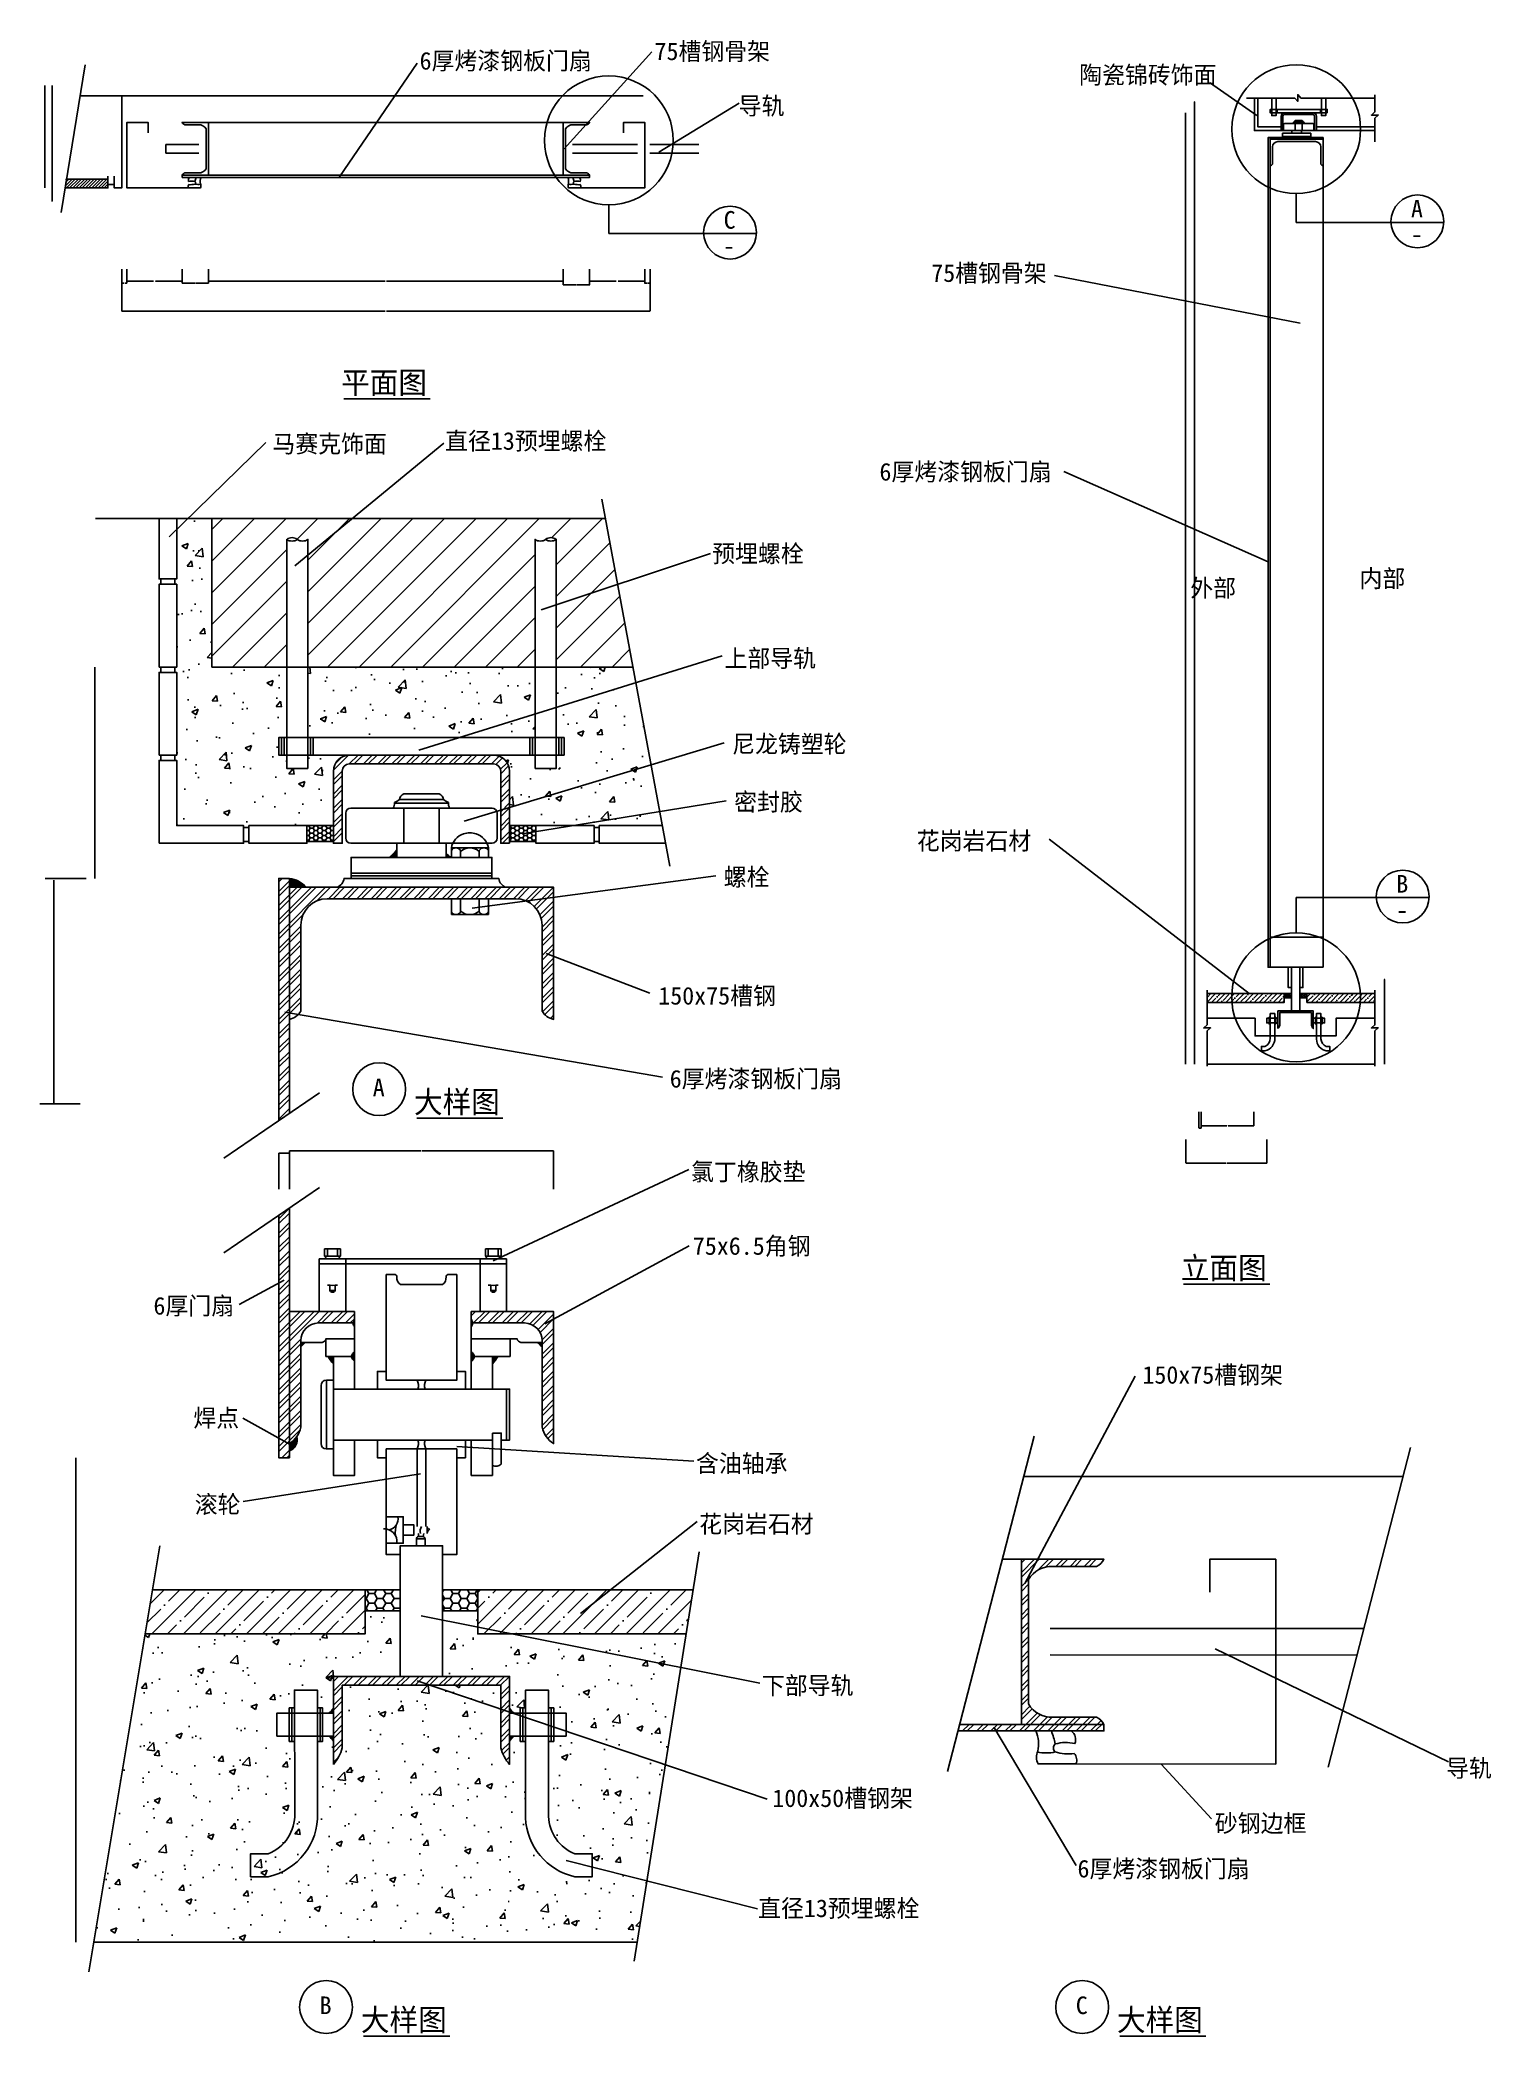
# Model space of a CAD drawing. Header units: metres. Extents: x 375 to 4496, y 270 to 5936.
import ezdxf

# ---------------------------------------------------------------- set-up
doc = ezdxf.new("R2010")
doc.units = ezdxf.units.M
for name, color, linetype in [('2', 2, 'Continuous'), ('3', 3, 'Continuous'), ('4', 4, 'Continuous'), ('7', 7, 'Continuous'), ('BH', 3, 'Continuous'), ('DIM', 3, 'Continuous'), ('TEXT', 3, 'Continuous')]:
    doc.layers.add(name, color=color, linetype=linetype)
doc.dimstyles.get("Standard").update_dxf_attribs({"dimtxt": 2.5, "dimasz": 2.5, "dimexe": 1.25, "dimexo": 0.625, "dimtad": 1, "dimcen": 2.5, "dimazin": 3, "dimtfac": 1, "dimtmove": 0, "dimatfit": 3})

msp = doc.modelspace()

# ---------------------------------------------------------------- texts
at = {"layer": 'TEXT'}
for s, height, p in [('6厚烤漆钢板门扇', 50, (1453.46, 5851.41)), ('75槽钢骨架', 50, (2120.5, 5878.3)), ('陶瓷锦砖饰面', 50, (3326.22, 5811.39)), ('导轨', 50, (2359.58, 5723.62)), ('C', 50, (2316.78, 5399.83)), ('A', 50, (4268.27, 5431.58)), ('-', 50, (2314.96, 5326.57)), ('-', 50, (4267.68, 5359.04)), ('75槽钢骨架', 50, (2906.15, 5248.77)), ('平面图', 62.5, (1230.77, 4931.68)), ('马赛克饰面', 50, (1035.59, 4764.27)), ('直径13预埋螺栓', 50, (1525.86, 4772.35)), ('6厚烤漆钢板门扇', 50, (2759.17, 4684.96)), ('预埋螺栓', 50, (2284.17, 4452.77)), ('内部', 50, (4122.18, 4382)), ('外部', 50, (3641.58, 4354.89)), ('上部导轨', 50, (2319.1, 4155.48)), ('尼龙铸塑轮', 50, (2340.95, 3912.43)), ('密封胶', 50, (2346.63, 3747.93)), ('花岗岩石材', 50, (2865.12, 3637.34)), ('螺栓', 50, (2316.94, 3534.67)), ('B', 50, (4226.61, 3515.25)), ('-', 50, (4226.54, 3441.06)), ('150x75槽钢', 50, (2131.14, 3197.64)), ('6厚烤漆钢板门扇', 50, (2163.71, 2962.07)), ('A', 50, (1320.47, 2937.36)), ('大样图', 62.5, (1437.58, 2889.91)), ('氯丁橡胶垫', 50, (2224.12, 2697.9)), ('75x6.5角钢', 50, (2229.31, 2487.43)), ('立面图', 62.5, (3614.89, 2418.71)), ('6厚门扇', 50, (697.82, 2317.65)), ('150x75槽钢架', 50, (3505.76, 2121.64)), ('焊点', 50, (811.14, 1999.32)), ('含油轴承', 50, (2238.12, 1870.46)), ('滚轮', 50, (815.09, 1754.15)), ('花岗岩石材', 50, (2247.42, 1698.63)), ('下部导轨', 50, (2425.33, 1239.93)), ('导轨', 50, (4367.99, 1005.28)), ('100x50槽钢架', 50, (2455.01, 920.09)), ('砂钢边框', 50, (3711.31, 848.89)), ('6厚烤漆钢板门扇', 50, (3321.45, 720.07)), ('直径13预埋螺栓', 50, (2414.6, 607.71)), ('B', 50, (1169.67, 332.3)), ('大样图', 62.5, (1286.77, 284.85)), ('C', 50, (3316.62, 332.3)), ('大样图', 62.5, (3433.59, 284.85))]:
    msp.add_text(s, height=height, dxfattribs=at).set_placement(p)

# ---------------------------------------------------------------- blocks, each defined once
blk = doc.blocks.new('_DOT')
at = {"color": 0, "linetype": 'BYBLOCK'}
blk.add_line((-0.35, 0), (-1, 0), dxfattribs=at)
blk = doc.blocks.new('*D1')
for p, q in [((3628.53, 5728.5), (3628.53, 4378.64)), ((3628.28, 4378.64), (3628.03, 4378.64)), ((3628.53, 3028.78), (3628.53, 4378.64)), ((3628.53, 4378.64), (3628.53, 4378.64)), ((3628.78, 4378.64), (3629.03, 4378.64))]:
    blk.add_line(p, q)
at = {"layer": 'Defpoints'}
for p in [(3628.53, 5728.5), (3628.53, 4378.64), (3628.53, 3028.78)]:
    blk.add_point(p, dxfattribs=at)
at = {"layer": 'DIM', "insert": (3628.53, 4379.765), "char_height": 1, "attachment_point": 5}
blk.add_mtext('0', dxfattribs=at)
blk = doc.blocks.new('*D2')
for p, q in [((3653.53, 5583.5), (3653.53, 4443.64)), ((3653.28, 4443.64), (3653.03, 4443.64)), ((3653.53, 3303.78), (3653.53, 4443.64)), ((3653.53, 4443.64), (3653.53, 4443.64)), ((3653.78, 4443.64), (3654.03, 4443.64))]:
    blk.add_line(p, q)
at = {"layer": 'Defpoints'}
for p in [(3653.53, 5583.5), (3653.53, 4443.64), (3653.53, 3303.78)]:
    blk.add_point(p, dxfattribs=at)
at = {"layer": 'DIM', "insert": (3653.53, 4444.765), "char_height": 1, "attachment_point": 5}
blk.add_mtext('0', dxfattribs=at)
blk = doc.blocks.new('*D3')
for p, q in [((477.23, 1911.43), (477.23, 1223.93)), ((476.98, 1223.93), (476.73, 1223.93)), ((477.23, 536.43), (477.23, 1223.93)), ((477.23, 1223.93), (477.23, 1223.93)), ((477.48, 1223.93), (477.73, 1223.93))]:
    blk.add_line(p, q)
at = {"layer": 'Defpoints'}
for p in [(477.23, 1911.43), (477.23, 1223.93), (477.23, 536.43)]:
    blk.add_point(p, dxfattribs=at)
at = {"layer": 'DIM', "insert": (477.23, 1225.055), "char_height": 1, "attachment_point": 5}
blk.add_mtext('275', dxfattribs=at)
blk = doc.blocks.new('*D4')
for p, q in [((477.23, 1536.43), (477.23, 1036.43)), ((476.98, 1036.43), (476.73, 1036.43)), ((477.23, 536.43), (477.23, 1036.43)), ((477.23, 1036.43), (477.23, 1036.43)), ((477.48, 1036.43), (477.73, 1036.43))]:
    blk.add_line(p, q)
at = {"layer": 'Defpoints'}
for p in [(477.23, 1536.43), (477.23, 1036.43), (477.23, 536.43)]:
    blk.add_point(p, dxfattribs=at)
at = {"layer": 'DIM', "insert": (477.23, 1037.555), "char_height": 1, "attachment_point": 5}
blk.add_mtext('200', dxfattribs=at)
blk = doc.blocks.new('*D5')
for p, q in [((1083.81, 2674), (1083.81, 2782.24)), ((1084.06, 2782.24), (1457.31, 2782.24)), ((1460.31, 2782.24), (1833.56, 2782.24)), ((1833.81, 2674), (1833.81, 2782.24))]:
    blk.add_line(p, q)
at = {"layer": 'Defpoints'}
for p in [(1083.81, 2782.24), (1083.81, 2674), (1833.81, 2674)]:
    blk.add_point(p, dxfattribs=at)
at = {"layer": 'DIM', "insert": (1458.81, 2782.24), "char_height": 1, "attachment_point": 5}
blk.add_mtext('150', dxfattribs=at)
blk = doc.blocks.new('*D6')
for p, q in [((1053.81, 2674), (1053.81, 2775.99)), ((1054.06, 2775.99), (1068.31, 2775.99)), ((1069.31, 2775.99), (1083.56, 2775.99)), ((1083.81, 2674), (1083.81, 2775.99))]:
    blk.add_line(p, q)
at = {"layer": 'Defpoints'}
for p in [(1053.81, 2775.99), (1053.81, 2674), (1083.81, 2674)]:
    blk.add_point(p, dxfattribs=at)
at = {"layer": 'DIM', "insert": (1068.81, 2775.99), "char_height": 1, "attachment_point": 5}
blk.add_mtext('6', dxfattribs=at)
blk = doc.blocks.new('*D7')
for p, q in [((477.23, 1911.43), (477.23, 1723.93)), ((476.98, 1723.93), (476.73, 1723.93)), ((477.23, 1536.43), (477.23, 1723.93)), ((477.23, 1723.93), (477.23, 1723.93)), ((477.48, 1723.93), (477.73, 1723.93))]:
    blk.add_line(p, q)
at = {"layer": 'Defpoints'}
for p in [(477.23, 1911.43), (477.23, 1723.93), (477.23, 1536.43)]:
    blk.add_point(p, dxfattribs=at)
at = {"layer": 'DIM', "insert": (477.23, 1725.055), "char_height": 1, "attachment_point": 5}
blk.add_mtext('75', dxfattribs=at)
blk = doc.blocks.new('*D8')
for p, q in [((531.54, 4155.53), (531.54, 3905.53)), ((531.29, 3905.53), (531.04, 3905.53)), ((531.54, 3655.53), (531.54, 3905.53)), ((531.54, 3905.53), (531.54, 3905.53)), ((531.79, 3905.53), (532.04, 3905.53))]:
    blk.add_line(p, q)
at = {"layer": 'Defpoints'}
for p in [(531.54, 4155.53), (531.54, 3905.53), (531.54, 3655.53)]:
    blk.add_point(p, dxfattribs=at)
at = {"layer": 'DIM', "insert": (531.54, 3906.655), "char_height": 1, "attachment_point": 5}
blk.add_mtext('100', dxfattribs=at)
blk = doc.blocks.new('*D9')
for p, q in [((531.54, 3655.53), (531.54, 3605.53)), ((531.29, 3605.53), (531.04, 3605.53)), ((531.54, 3555.53), (531.54, 3605.53)), ((531.54, 3605.53), (531.54, 3605.53)), ((531.79, 3605.53), (532.04, 3605.53))]:
    blk.add_line(p, q)
at = {"layer": 'Defpoints'}
for p in [(531.54, 3655.53), (531.54, 3605.53), (531.54, 3555.53)]:
    blk.add_point(p, dxfattribs=at)
at = {"layer": 'DIM', "insert": (531.54, 3606.655), "char_height": 1, "attachment_point": 5}
blk.add_mtext('20', dxfattribs=at)
blk = doc.blocks.new('*D10')
for p, q in [((3629.44, 2815.03), (3629.44, 2747.59)), ((3859.44, 2815.03), (3859.44, 2747.59)), ((3629.69, 2747.59), (3742.94, 2747.59)), ((3745.94, 2747.59), (3859.19, 2747.59))]:
    blk.add_line(p, q)
at = {"layer": 'Defpoints'}
for p in [(3629.44, 2815.03), (3859.44, 2815.03), (3629.44, 2747.59)]:
    blk.add_point(p, dxfattribs=at)
at = {"layer": 'DIM', "insert": (3744.44, 2747.59), "char_height": 1, "attachment_point": 5}
blk.add_mtext('230', dxfattribs=at)
blk = doc.blocks.new('*D11')
for p, q in [((3653.53, 3228.78), (3653.53, 3128.78)), ((3653.28, 3128.78), (3653.03, 3128.78)), ((3653.53, 3028.78), (3653.53, 3128.78)), ((3653.53, 3128.78), (3653.53, 3128.78)), ((3653.78, 3128.78), (3654.03, 3128.78))]:
    blk.add_line(p, q)
at = {"layer": 'Defpoints'}
for p in [(3653.53, 3228.78), (3653.53, 3128.78), (3653.53, 3028.78)]:
    blk.add_point(p, dxfattribs=at)
at = {"layer": 'DIM', "insert": (3653.53, 3129.905), "char_height": 1, "attachment_point": 5}
blk.add_mtext('0', dxfattribs=at)
blk = doc.blocks.new('*D12')
for p, q in [((3666.44, 2892.74), (3666.44, 2847.27)), ((3672.44, 2893.17), (3672.44, 2847.27)), ((3666.69, 2847.27), (3668.94, 2847.27)), ((3669.94, 2847.27), (3672.19, 2847.27))]:
    blk.add_line(p, q)
at = {"layer": 'Defpoints'}
for p in [(3666.44, 2892.74), (3672.44, 2893.17), (3666.44, 2847.27)]:
    blk.add_point(p, dxfattribs=at)
at = {"layer": 'DIM', "insert": (3669.44, 2847.27), "char_height": 1, "attachment_point": 5}
blk.add_mtext('6', dxfattribs=at)
blk = doc.blocks.new('*D13')
for p, q in [((3822.44, 2892.74), (3822.44, 2853.1)), ((3672.44, 2848.45), (3672.44, 2853.1)), ((3672.69, 2853.1), (3745.94, 2853.1)), ((3748.94, 2853.1), (3822.19, 2853.1))]:
    blk.add_line(p, q)
at = {"layer": 'Defpoints'}
for p in [(3822.44, 2892.74), (3672.44, 2853.1), (3672.44, 2848.45)]:
    blk.add_point(p, dxfattribs=at)
at = {"layer": 'DIM', "insert": (3747.44, 2853.1), "char_height": 1, "attachment_point": 5}
blk.add_mtext('150', dxfattribs=at)
blk = doc.blocks.new('*D14')
for p, q in [((3653.53, 3303.78), (3653.53, 3266.28)), ((3653.28, 3266.28), (3653.03, 3266.28)), ((3653.53, 3228.78), (3653.53, 3266.28)), ((3653.53, 3266.28), (3653.53, 3266.28)), ((3653.78, 3266.28), (3654.03, 3266.28))]:
    blk.add_line(p, q)
at = {"layer": 'Defpoints'}
for p in [(3653.53, 3303.78), (3653.53, 3266.28), (3653.53, 3228.78)]:
    blk.add_point(p, dxfattribs=at)
at = {"layer": 'DIM', "insert": (3653.53, 3267.405), "char_height": 1, "attachment_point": 5}
blk.add_mtext('0', dxfattribs=at)
blk = doc.blocks.new('*D15')
for p, q in [((4193.16, 3203.78), (4193.16, 3116.28)), ((4192.91, 3116.28), (4192.66, 3116.28)), ((4193.16, 3028.78), (4193.16, 3116.28)), ((4193.16, 3116.28), (4193.16, 3116.28)), ((4193.41, 3116.28), (4193.66, 3116.28))]:
    blk.add_line(p, q)
at = {"layer": 'Defpoints'}
for p in [(4193.16, 3203.78), (4193.16, 3116.28), (4193.16, 3028.78)]:
    blk.add_point(p, dxfattribs=at)
at = {"layer": 'DIM', "insert": (4193.16, 3117.405), "char_height": 1, "attachment_point": 5}
blk.add_mtext('0', dxfattribs=at)
blk = doc.blocks.new('*D16')
for p, q in [((4192.91, 3269.06), (4192.66, 3269.06)), ((4193.16, 3203.78), (4193.16, 3269.06)), ((4193.16, 3228.78), (4193.16, 3269.06)), ((4193.16, 3269.06), (4193.16, 3269.06)), ((4193.41, 3269.06), (4193.66, 3269.06))]:
    blk.add_line(p, q)
at = {"layer": 'Defpoints'}
for p in [(4193.16, 3269.06), (4193.16, 3228.78), (4193.16, 3203.78)]:
    blk.add_point(p, dxfattribs=at)
at = {"layer": 'DIM', "insert": (4193.16, 3270.185), "char_height": 1, "attachment_point": 5}
blk.add_mtext('0', dxfattribs=at)
blk = doc.blocks.new('*D17')
for p, q in [((2107.71, 5284.87), (2107.71, 5165.27)), ((607.71, 5259.87), (607.71, 5165.27)), ((607.96, 5165.27), (1355.71, 5165.27)), ((1359.71, 5165.27), (2107.46, 5165.27))]:
    blk.add_line(p, q)
at = {"layer": 'Defpoints'}
for p in [(2107.71, 5284.87), (607.71, 5259.87), (607.71, 5165.27)]:
    blk.add_point(p, dxfattribs=at)
at = {"layer": 'DIM', "insert": (1357.71, 5165.27), "char_height": 1, "attachment_point": 5}
blk.add_mtext('1500', dxfattribs=at)
blk = doc.blocks.new('*D18')
for p, q in [((1936.21, 5284.87), (1936.21, 5251.12)), ((2092.71, 5284.87), (2092.71, 5251.12)), ((2011.96, 5251.12), (1935.96, 5251.12)), ((2092.96, 5251.12), (2016.96, 5251.12))]:
    blk.add_line(p, q)
at = {"layer": 'Defpoints'}
for p in [(1936.21, 5284.87), (2092.71, 5284.87), (2092.71, 5251.12)]:
    blk.add_point(p, dxfattribs=at)
at = {"layer": 'DIM', "insert": (2014.46, 5251.12), "char_height": 1, "attachment_point": 5}
blk.add_mtext('156.5', dxfattribs=at)
blk = doc.blocks.new('*D19')
for p, q in [((389.78, 5806.49), (389.78, 5660.99)), ((389.53, 5660.99), (389.28, 5660.99)), ((389.78, 5515.49), (389.78, 5660.99)), ((389.78, 5660.99), (389.78, 5660.99)), ((390.03, 5660.99), (390.28, 5660.99))]:
    blk.add_line(p, q)
at = {"layer": 'Defpoints'}
for p in [(389.78, 5806.49), (389.78, 5660.99), (389.78, 5515.49)]:
    blk.add_point(p, dxfattribs=at)
at = {"layer": 'DIM', "insert": (389.78, 5662.115), "char_height": 1, "attachment_point": 5}
blk.add_mtext('0', dxfattribs=at)
blk = doc.blocks.new('*D20')
for p, q in [((409.89, 5753.99), (409.64, 5753.99)), ((410.14, 5776.49), (410.14, 5753.99)), ((410.14, 5731.49), (410.14, 5753.99)), ((410.14, 5753.99), (410.14, 5753.99)), ((410.39, 5753.99), (410.64, 5753.99))]:
    blk.add_line(p, q)
at = {"layer": 'Defpoints'}
for p in [(410.14, 5776.49), (410.14, 5753.99), (410.14, 5731.49)]:
    blk.add_point(p, dxfattribs=at)
at = {"layer": 'DIM', "insert": (410.14, 5755.115), "char_height": 1, "attachment_point": 5}
blk.add_mtext('0', dxfattribs=at)
blk = doc.blocks.new('*D21')
for p, q in [((410.14, 5731.49), (410.14, 5716.49)), ((409.89, 5716.49), (409.64, 5716.49)), ((410.14, 5701.49), (410.14, 5716.49)), ((410.14, 5716.49), (410.14, 5716.49)), ((410.39, 5716.49), (410.64, 5716.49))]:
    blk.add_line(p, q)
at = {"layer": 'Defpoints'}
for p in [(410.14, 5731.49), (410.14, 5716.49), (410.14, 5701.49)]:
    blk.add_point(p, dxfattribs=at)
at = {"layer": 'DIM', "insert": (410.14, 5717.615), "char_height": 1, "attachment_point": 5}
blk.add_mtext('0', dxfattribs=at)
blk = doc.blocks.new('*D22')
for p, q in [((854.21, 5284.87), (854.21, 5251.12)), ((1861.21, 5284.87), (1861.21, 5251.12)), ((854.46, 5251.12), (1355.71, 5251.12)), ((1359.71, 5251.12), (1860.96, 5251.12))]:
    blk.add_line(p, q)
at = {"layer": 'Defpoints'}
for p in [(854.21, 5284.87), (1861.21, 5284.87), (854.21, 5251.12)]:
    blk.add_point(p, dxfattribs=at)
at = {"layer": 'DIM', "insert": (1357.71, 5251.12), "char_height": 1, "attachment_point": 5}
blk.add_mtext('1007', dxfattribs=at)
blk = doc.blocks.new('*D23')
for p, q in [((409.89, 5548.49), (409.64, 5548.49)), ((410.14, 5551.49), (410.14, 5548.49)), ((410.14, 5545.49), (410.14, 5548.49)), ((410.14, 5548.49), (410.14, 5548.49)), ((410.39, 5548.49), (410.64, 5548.49))]:
    blk.add_line(p, q)
at = {"layer": 'Defpoints'}
for p in [(410.14, 5551.49), (410.14, 5548.49), (410.14, 5545.49)]:
    blk.add_point(p, dxfattribs=at)
at = {"layer": 'DIM', "insert": (410.14, 5549.615), "char_height": 1, "attachment_point": 5}
blk.add_mtext('0', dxfattribs=at)
blk = doc.blocks.new('*D24')
for p, q in [((410.14, 5545.49), (410.14, 5477.65)), ((410.14, 5515.49), (410.14, 5477.65)), ((409.89, 5477.65), (409.64, 5477.65)), ((410.14, 5477.65), (410.14, 5477.65)), ((410.39, 5477.65), (410.64, 5477.65))]:
    blk.add_line(p, q)
at = {"layer": 'Defpoints'}
for p in [(410.14, 5545.49), (410.14, 5515.49), (410.14, 5477.65)]:
    blk.add_point(p, dxfattribs=at)
at = {"layer": 'DIM', "insert": (410.14, 5478.775), "char_height": 1, "attachment_point": 5}
blk.add_mtext('0', dxfattribs=at)
blk = doc.blocks.new('*D25')
for p, q in [((410.14, 5701.49), (410.14, 5626.49)), ((409.89, 5626.49), (409.64, 5626.49)), ((410.14, 5551.49), (410.14, 5626.49)), ((410.14, 5626.49), (410.14, 5626.49)), ((410.39, 5626.49), (410.64, 5626.49))]:
    blk.add_line(p, q)
at = {"layer": 'Defpoints'}
for p in [(410.14, 5701.49), (410.14, 5626.49), (410.14, 5551.49)]:
    blk.add_point(p, dxfattribs=at)
at = {"layer": 'DIM', "insert": (410.14, 5627.615), "char_height": 1, "attachment_point": 5}
blk.add_mtext('0', dxfattribs=at)
blk = doc.blocks.new('*D26')
for p, q in [((622.71, 5284.87), (622.71, 5251.12)), ((779.21, 5284.87), (779.21, 5251.12)), ((622.96, 5251.12), (698.46, 5251.12)), ((703.46, 5251.12), (778.96, 5251.12))]:
    blk.add_line(p, q)
at = {"layer": 'Defpoints'}
for p in [(622.71, 5284.87), (779.21, 5284.87), (622.71, 5251.12)]:
    blk.add_point(p, dxfattribs=at)
at = {"layer": 'DIM', "insert": (700.96, 5251.12), "char_height": 1, "attachment_point": 5}
blk.add_mtext('156.5', dxfattribs=at)
blk = doc.blocks.new('*D27')
for p, q in [((607.71, 5284.87), (607.71, 5244.87)), ((622.71, 5284.87), (622.71, 5244.87)), ((607.96, 5244.87), (614.21, 5244.87)), ((616.21, 5244.87), (622.46, 5244.87))]:
    blk.add_line(p, q)
at = {"layer": 'Defpoints'}
for p in [(607.71, 5284.87), (622.71, 5284.87), (607.71, 5244.87)]:
    blk.add_point(p, dxfattribs=at)
at = {"layer": 'DIM', "insert": (615.21, 5244.87), "char_height": 1, "attachment_point": 5}
blk.add_mtext('15', dxfattribs=at)
blk = doc.blocks.new('*D28')
for p, q in [((779.21, 5284.87), (779.21, 5244.87)), ((854.21, 5284.87), (854.21, 5244.87)), ((779.46, 5244.87), (815.71, 5244.87)), ((817.71, 5244.87), (853.96, 5244.87))]:
    blk.add_line(p, q)
at = {"layer": 'Defpoints'}
for p in [(779.21, 5284.87), (854.21, 5284.87), (779.21, 5244.87)]:
    blk.add_point(p, dxfattribs=at)
at = {"layer": 'DIM', "insert": (816.71, 5244.87), "char_height": 1, "attachment_point": 5}
blk.add_mtext('75', dxfattribs=at)
blk = doc.blocks.new('*D29')
for p, q in [((1861.21, 5284.87), (1861.21, 5240.3)), ((1936.21, 5284.87), (1936.21, 5240.3)), ((1897.71, 5240.3), (1860.96, 5240.3)), ((1936.46, 5240.3), (1899.71, 5240.3))]:
    blk.add_line(p, q)
at = {"layer": 'Defpoints'}
for p in [(1861.21, 5284.87), (1936.21, 5284.87), (1936.21, 5240.3)]:
    blk.add_point(p, dxfattribs=at)
at = {"layer": 'DIM', "insert": (1898.71, 5240.3), "char_height": 1, "attachment_point": 5}
blk.add_mtext('75', dxfattribs=at)
blk = doc.blocks.new('*D30')
for p, q in [((409.89, 5791.49), (409.64, 5791.49)), ((410.14, 5806.49), (410.14, 5791.49)), ((410.14, 5776.49), (410.14, 5791.49)), ((410.14, 5791.49), (410.14, 5791.49)), ((410.39, 5791.49), (410.64, 5791.49))]:
    blk.add_line(p, q)
at = {"layer": 'Defpoints'}
for p in [(410.14, 5806.49), (410.14, 5791.49), (410.14, 5776.49)]:
    blk.add_point(p, dxfattribs=at)
at = {"layer": 'DIM', "insert": (410.14, 5792.615), "char_height": 1, "attachment_point": 5}
blk.add_mtext('0', dxfattribs=at)
blk = doc.blocks.new('*D31')
for p, q in [((3653.28, 5759.94), (3653.03, 5759.94)), ((3653.53, 5688.5), (3653.53, 5759.94)), ((3653.53, 5728.5), (3653.53, 5759.94)), ((3653.53, 5759.94), (3653.53, 5759.94)), ((3653.78, 5759.94), (3654.03, 5759.94))]:
    blk.add_line(p, q)
at = {"layer": 'Defpoints'}
for p in [(3653.53, 5759.94), (3653.53, 5728.5), (3653.53, 5688.5)]:
    blk.add_point(p, dxfattribs=at)
at = {"layer": 'DIM', "insert": (3653.53, 5761.065), "char_height": 1, "attachment_point": 5}
blk.add_mtext('0', dxfattribs=at)
blk = doc.blocks.new('*D32')
for p, q in [((3653.28, 5694.66), (3653.03, 5694.66)), ((3653.53, 5678.5), (3653.53, 5694.66)), ((3653.53, 5688.5), (3653.53, 5694.66)), ((3653.53, 5694.66), (3653.53, 5694.66)), ((3653.78, 5694.66), (3654.03, 5694.66))]:
    blk.add_line(p, q)
at = {"layer": 'Defpoints'}
for p in [(3653.53, 5694.66), (3653.53, 5688.5), (3653.53, 5678.5)]:
    blk.add_point(p, dxfattribs=at)
at = {"layer": 'DIM', "insert": (3653.53, 5695.785), "char_height": 1, "attachment_point": 5}
blk.add_mtext('0', dxfattribs=at)
blk = doc.blocks.new('*D33')
for p, q in [((2092.71, 5284.87), (2092.71, 5244.87)), ((2107.71, 5284.87), (2107.71, 5244.87)), ((2099.21, 5244.87), (2092.46, 5244.87)), ((2107.96, 5244.87), (2101.21, 5244.87))]:
    blk.add_line(p, q)
at = {"layer": 'Defpoints'}
for p in [(2092.71, 5284.87), (2107.71, 5284.87), (2107.71, 5244.87)]:
    blk.add_point(p, dxfattribs=at)
at = {"layer": 'DIM', "insert": (2100.21, 5244.87), "char_height": 1, "attachment_point": 5}
blk.add_mtext('15', dxfattribs=at)
blk = doc.blocks.new('*D34')
for p, q in [((3653.53, 5658.5), (3653.53, 5537.98)), ((3653.53, 5583.5), (3653.53, 5537.98)), ((3653.28, 5537.98), (3653.03, 5537.98)), ((3653.53, 5537.98), (3653.53, 5537.98)), ((3653.78, 5537.98), (3654.03, 5537.98))]:
    blk.add_line(p, q)
at = {"layer": 'Defpoints'}
for p in [(3653.53, 5658.5), (3653.53, 5583.5), (3653.53, 5537.98)]:
    blk.add_point(p, dxfattribs=at)
at = {"layer": 'DIM', "insert": (3653.53, 5539.105), "char_height": 1, "attachment_point": 5}
blk.add_mtext('0', dxfattribs=at)
blk = doc.blocks.new('*D35')
for p, q in [((3653.53, 5678.5), (3653.53, 5627.67)), ((3653.28, 5627.67), (3653.03, 5627.67)), ((3653.53, 5658.5), (3653.53, 5627.67)), ((3653.53, 5627.67), (3653.53, 5627.67)), ((3653.78, 5627.67), (3654.03, 5627.67))]:
    blk.add_line(p, q)
at = {"layer": 'Defpoints'}
for p in [(3653.53, 5678.5), (3653.53, 5658.5), (3653.53, 5627.67)]:
    blk.add_point(p, dxfattribs=at)
at = {"layer": 'DIM', "insert": (3653.53, 5628.795), "char_height": 1, "attachment_point": 5}
blk.add_mtext('0', dxfattribs=at)

# ---------------------------------------------------------------- dimensions: what is measured, and where the dimension line sits
at = {"layer": 'DIM'}
for base, p1, p2, picture, middle in [((389.78, 5660.99), (389.78, 5515.49), (389.78, 5806.49), '*D19', (389.78, 5662.115)), ((410.14, 5791.49), (410.14, 5776.49), (410.14, 5806.49), '*D30', (410.14, 5792.615)), ((410.14, 5753.99), (410.14, 5731.49), (410.14, 5776.49), '*D20', (410.14, 5755.115)), ((410.14, 5716.49), (410.14, 5701.49), (410.14, 5731.49), '*D21', (410.14, 5717.615)), ((3628.53, 4378.64), (3628.53, 3028.78), (3628.53, 5728.5), '*D1', (3628.53, 4379.765)), ((3653.53, 5759.94), (3653.53, 5688.5), (3653.53, 5728.5), '*D31', (3653.53, 5761.065)), ((410.14, 5626.49), (410.14, 5551.49), (410.14, 5701.49), '*D25', (410.14, 5627.615)), ((3653.53, 5694.66), (3653.53, 5678.5), (3653.53, 5688.5), '*D32', (3653.53, 5695.785)), ((3653.53, 5627.67), (3653.53, 5658.5), (3653.53, 5678.5), '*D35', (3653.53, 5628.795)), ((3653.53, 5537.98), (3653.53, 5583.5), (3653.53, 5658.5), '*D34', (3653.53, 5539.105)), ((3653.53, 4443.64), (3653.53, 3303.78), (3653.53, 5583.5), '*D2', (3653.53, 4444.765)), ((410.14, 5548.49), (410.14, 5545.49), (410.14, 5551.49), '*D23', (410.14, 5549.615)), ((410.14, 5477.65), (410.14, 5515.49), (410.14, 5545.49), '*D24', (410.14, 5478.775)), ((607.71, 5165.27), (607.71, 5259.87), (2107.71, 5284.87), '*D17', (1357.71, 5165.27)), ((607.71, 5244.87), (607.71, 5284.87), (622.71, 5284.87), '*D27', (615.21, 5244.87)), ((779.21, 5244.87), (779.21, 5284.87), (854.21, 5284.87), '*D28', (816.71, 5244.87)), ((854.21, 5251.12), (854.21, 5284.87), (1861.21, 5284.87), '*D22', (1357.71, 5251.12)), ((1936.21, 5240.3), (1936.21, 5284.87), (1861.21, 5284.87), '*D29', (1898.71, 5240.3)), ((2107.71, 5244.87), (2107.71, 5284.87), (2092.71, 5284.87), '*D33', (2100.21, 5244.87)), ((3653.53, 3266.28), (3653.53, 3228.78), (3653.53, 3303.78), '*D14', (3653.53, 3267.405)), ((4193.16, 3269.06), (4193.16, 3203.78), (4193.16, 3228.78), '*D16', (4193.16, 3270.185)), ((3653.53, 3128.78), (3653.53, 3028.78), (3653.53, 3228.78), '*D11', (3653.53, 3129.905)), ((4193.16, 3116.28), (4193.16, 3028.78), (4193.16, 3203.78), '*D15', (4193.16, 3117.405)), ((3666.44, 2847.27), (3666.44, 2892.74), (3672.44, 2893.17), '*D12', (3669.44, 2847.27)), ((3672.44, 2853.1), (3672.44, 2848.45), (3822.44, 2892.74), '*D13', (3747.44, 2853.1)), ((3629.44, 2747.59), (3629.44, 2815.03), (3859.44, 2815.03), '*D10', (3744.44, 2747.59))]:
    dim = msp.add_linear_dim(base=base, p1=p1, p2=p2, dimstyle='Standard', dxfattribs=at)
    dim.commit()
    dim.dimension.update_dxf_attribs({"geometry": picture, "text_midpoint": middle})
for base, p1, p2, text, picture, middle in [((622.71, 5251.12), (622.71, 5284.87), (779.21, 5284.87), '156.5', '*D26', (700.96, 5251.12)), ((2092.71, 5251.12), (2092.71, 5284.87), (1936.21, 5284.87), '156.5', '*D18', (2014.46, 5251.12)), ((531.54, 3905.53), (531.54, 3655.53), (531.54, 4155.53), '100', '*D8', (531.54, 3906.655)), ((531.54, 3605.53), (531.54, 3555.53), (531.54, 3655.53), '20', '*D9', (531.54, 3606.655)), ((1053.81, 2775.99), (1053.81, 2674), (1083.81, 2674), '6', '*D6', (1068.81, 2775.99)), ((1083.81, 2782.24), (1083.81, 2674), (1833.81, 2674), '150', '*D5', (1458.81, 2782.24)), ((477.23, 1223.93), (477.23, 536.43), (477.23, 1911.43), '275', '*D3', (477.23, 1225.055)), ((477.23, 1723.93), (477.23, 1536.43), (477.23, 1911.43), '75', '*D7', (477.23, 1725.055)), ((477.23, 1036.43), (477.23, 536.43), (477.23, 1536.43), '200', '*D4', (477.23, 1037.555))]:
    dim = msp.add_linear_dim(base=base, p1=p1, p2=p2, text=text, dimstyle='Standard', dxfattribs=at)
    dim.commit()
    dim.dimension.update_dxf_attribs({"geometry": picture, "text_midpoint": middle})

# ---------------------------------------------------------------- hatches: boundary and pattern name
at = {"layer": '3'}
h = msp.add_hatch(dxfattribs=at)
h.set_pattern_fill('SOLID')
h.paths.add_polyline_path([(1268.81, 2307.59, -0.07), (1264.16, 2293.93, 0.06), (1268.81, 2282.63)])
h = msp.add_hatch(dxfattribs=at)
h.set_pattern_fill('SOLID')
h.paths.add_polyline_path([(1600.31, 2282.63, 0.06), (1604.97, 2293.93, -0.07), (1600.31, 2307.59)])
h = msp.add_hatch(dxfattribs=at)
h.set_pattern_fill('SOLID')
h.paths.add_polyline_path([(1116.31, 2226.03, 0.01), (1128.99, 2238.93), (1116.31, 2238.93)])
h = msp.add_hatch(dxfattribs=at)
h.set_pattern_fill('SOLID')
h.paths.add_polyline_path([(1268.81, 2198.93), (1268.81, 2212.37, 0.16), (1259.63, 2198.93)])
h.paths.add_polyline_path([(1268.81, 2185.49), (1268.81, 2198.93), (1259.63, 2198.93, 0.16)])
h.paths.add_polyline_path([(1208.81, 2198.93), (1193.88, 2198.93, 0.08), (1208.81, 2178.03)])
h = msp.add_hatch(dxfattribs=at)
h.set_pattern_fill('SOLID')
h.paths.add_polyline_path([(1609.5, 2198.93, 0.16), (1600.31, 2212.37), (1600.31, 2198.93)])
h.paths.add_polyline_path([(1609.5, 2198.93), (1600.31, 2198.93), (1600.31, 2185.49, 0.16)])
h.paths.add_polyline_path([(1660.31, 2178.03, 0.08), (1675.24, 2198.93), (1660.31, 2198.93)])
h = msp.add_hatch(dxfattribs=at)
h.set_pattern_fill('SOLID')
h.paths.add_polyline_path([(1801.31, 2238.93), (1788.63, 2238.93, 0.01), (1801.31, 2226.03)])
at = {"layer": 'BH'}
h = msp.add_hatch(dxfattribs=at)
h.set_pattern_fill('ANSI31', scale=2)
h.paths.add_polyline_path([(568.71, 5515.49), (568.71, 5540.49), (447.73, 5540.49), (447.73, 5515.49)])
h = msp.add_hatch(dxfattribs=at)
h.set_pattern_fill('AR-CONC')
h.paths.add_polyline_path([(763.81, 3905.53), (758.81, 3905.53), (758.81, 3890.53), (763.81, 3890.53), (763.81, 3705.53), (953.81, 3705.53), (953.81, 3700.53), (968.81, 3700.53), (968.81, 3705.53), (1208.81, 3705.53), (1208.81, 3860.53, -0.41), (1253.81, 3905.53), (1136.31, 3905.53), (1136.31, 3868.03), (1076.31, 3868.03), (1076.31, 3905.53), (1053.81, 3905.53), (1053.81, 3955.53), (1076.31, 3955.53), (1076.31, 4155.53), (863.81, 4155.53), (863.81, 4577.2), (763.81, 4577.2), (763.81, 4405.53), (758.81, 4405.53), (758.81, 4390.53), (763.81, 4390.53), (763.81, 4155.53), (758.81, 4155.53), (758.81, 4140.53), (763.81, 4140.53)])
h.paths.add_polyline_path([(1781.31, 3955.53), (1781.31, 4155.53), (1136.31, 4155.53), (1136.31, 3955.53)])
h.paths.add_polyline_path([(1863.81, 3955.53), (1863.81, 3905.53), (1841.31, 3905.53), (1841.31, 3868.03), (1781.31, 3868.03), (1781.31, 3905.53), (1663.81, 3905.53, -0.41), (1708.81, 3860.53), (1708.81, 3705.53), (1948.81, 3705.53), (1948.81, 3700.53), (1963.81, 3700.53), (1963.81, 3705.53), (2142.35, 3705.53), (2059.06, 4155.53), (1841.31, 4155.53), (1841.31, 3955.53)])
h = msp.add_hatch(dxfattribs=at)
h.set_pattern_fill('ANSI31', scale=20)
h.paths.add_polyline_path([(1781.31, 4518.03, 0.33), (1811.31, 4518.03, -0.33), (1841.31, 4518.03), (1841.31, 4155.53), (2059.06, 4155.53), (1981.01, 4577.2), (863.81, 4577.2), (863.81, 4155.53), (1076.31, 4155.53), (1076.31, 4518.03, -0.33), (1106.31, 4518.03, 0.33), (1136.31, 4518.03), (1136.31, 4155.53), (1781.31, 4155.53)])
h = msp.add_hatch(dxfattribs=at)
h.set_pattern_fill('ANSI32', scale=3)
h.paths.add_polyline_path([(1663.81, 3880.53, -0.41), (1683.81, 3860.53), (1683.81, 3655.53), (1708.81, 3655.53), (1708.81, 3860.53, 0.41), (1663.81, 3905.53), (1253.81, 3905.53, 0.41), (1208.81, 3860.53), (1208.81, 3655.53), (1233.81, 3655.53), (1233.81, 3860.53, -0.41), (1253.81, 3880.53)])
h = msp.add_hatch(dxfattribs=at)
h.set_pattern_fill('HONEY', scale=2.5)
h.paths.add_polyline_path([(1208.81, 3660.53), (1208.81, 3705.53), (1133.81, 3705.53), (1133.81, 3660.53)])
h = msp.add_hatch(dxfattribs=at)
h.set_pattern_fill('HONEY', scale=2.5)
h.paths.add_polyline_path([(1708.81, 3660.53), (1708.81, 3705.53), (1783.81, 3705.53), (1783.81, 3660.53)])
h = msp.add_hatch(dxfattribs=at)
h.set_pattern_fill('SOLID')
h.paths.add_polyline_path([(1388.81, 3615.53), (1388.81, 3637.03, -0.03), (1368.78, 3615.53)])
h = msp.add_hatch(dxfattribs=at)
h.set_pattern_fill('SOLID')
h.paths.add_polyline_path([(1528.81, 3626.05), (1528.81, 3615.53), (1541.91, 3615.53, -0.02)])
h = msp.add_hatch(dxfattribs=at)
h.set_pattern_fill('ANSI32', scale=3)
h.paths.add_polyline_path([(1083.81, 3555.53), (1053.81, 3555.53), (1053.81, 2868.27), (1083.81, 2888.72)])
h.paths.add_polyline_path([(1191.31, 3498.03), (1726.31, 3498.03, -0.41), (1801.31, 3423.03), (1801.31, 3179.14, 0.21), (1833.81, 3155.53), (1833.81, 3530.53), (1083.81, 3530.53), (1083.81, 3155.53, 0.21), (1116.31, 3179.14), (1116.31, 3423.03, -0.41)])
h = msp.add_hatch(dxfattribs=at)
h.set_pattern_fill('SOLID')
h.paths.add_polyline_path([(1131.3, 3530.53, 0.19), (1083.81, 3555.53), (1083.81, 3530.53)])
h = msp.add_hatch(dxfattribs=at)
h.set_pattern_fill('ANSI35', scale=3)
h.paths.add_polyline_path([(3908.71, 3203.78), (3908.71, 3228.78), (3689.5, 3228.78), (3689.5, 3203.78)])
h.paths.add_polyline_path([(4165.81, 3203.78), (4165.81, 3228.78), (3972.71, 3228.78), (3972.71, 3203.78)])
h = msp.add_hatch(dxfattribs=at)
h.set_pattern_fill('HONEY')
h.paths.add_polyline_path([(3908.71, 3228.78), (3908.71, 3216.78), (3928.71, 3216.78), (3928.71, 3228.78)])
h.paths.add_polyline_path([(3952.71, 3228.78), (3952.71, 3216.78), (3972.71, 3216.78), (3972.71, 3228.78)])
h = msp.add_hatch(dxfattribs=at)
h.set_pattern_fill('SOLID')
h.paths.add_polyline_path([(3890.71, 3161.54, -0.08), (3888.15, 3158.78), (3890.71, 3158.78)])
h.paths.add_polyline_path([(3890.71, 3142.91), (3890.71, 3145.78), (3888.23, 3145.78, -0.02)])
h = msp.add_hatch(dxfattribs=at)
h.set_pattern_fill('SOLID')
h.paths.add_polyline_path([(3990.71, 3161.54, 0.08), (3993.27, 3158.78), (3990.71, 3158.78)])
h.paths.add_polyline_path([(3990.71, 3142.91), (3990.71, 3145.78), (3993.19, 3145.78, 0.02)])
h = msp.add_hatch(dxfattribs=at)
h.set_pattern_fill('ANSI32', scale=3)
h.paths.add_polyline_path([(1083.81, 2620.42), (1053.81, 2599.97), (1053.81, 1911.43), (1083.81, 1911.43)])
h.paths.add_polyline_path([(1268.81, 2326.43), (1083.81, 2326.43), (1083.81, 1951.43, 0.2), (1116.31, 1997.96), (1116.31, 2243.93, -0.41), (1166.31, 2293.93), (1264.16, 2293.93, 0.07), (1268.81, 2307.59)])
h.paths.add_polyline_path([(1833.81, 2326.43), (1600.31, 2326.43), (1600.31, 2307.59, 0.07), (1604.97, 2293.93), (1751.31, 2293.93, -0.41), (1801.31, 2243.93), (1801.31, 1997.96, 0.2), (1833.81, 1951.43)])
h = msp.add_hatch(dxfattribs=at)
h.set_pattern_fill('SOLID')
h.paths.add_polyline_path([(1104.79, 1971.4, -0.1), (1083.81, 1951.43), (1083.81, 1930.71, 0.4)])
h = msp.add_hatch(dxfattribs=at)
h.set_pattern_fill('ANSI32', scale=3)
h.paths.add_polyline_path([(3162.09, 1154.71), (3396.46, 1154.71, 0.17), (3375.22, 1175.02), (3251.15, 1175.02, -0.28), (3182.4, 1212.52), (3182.4, 1565.65, -0.28), (3251.15, 1603.15), (3375.22, 1603.15, 0.17), (3396.46, 1623.46), (3162.09, 1623.46)])
h.paths.add_polyline_path([(3162.09, 1154.71), (2987.14, 1154.71), (2982.29, 1135.96), (3396.46, 1135.96), (3396.46, 1154.71)])
h = msp.add_hatch(dxfattribs=at)
h.set_pattern_fill('ANSI35', scale=10)
h.paths.add_polyline_path([(1298.81, 1411.43), (1298.81, 1536.43), (694.7, 1536.43), (673.92, 1411.43)])
h.paths.add_polyline_path([(2210.25, 1411.43), (2230.03, 1536.43), (1618.81, 1536.43), (1618.81, 1411.43)])
h = msp.add_hatch(dxfattribs=at)
h.set_pattern_fill('HONEY', scale=5)
h.paths.add_polyline_path([(1298.81, 1536.43), (1298.81, 1476.43), (1398.81, 1476.43), (1398.81, 1536.43)])
h.paths.add_polyline_path([(1518.81, 1536.43), (1518.81, 1476.43), (1618.81, 1476.43), (1618.81, 1536.43)])
h = msp.add_hatch(dxfattribs=at)
h.set_pattern_fill('AR-CONC')
h.paths.add_polyline_path([(883.81, 936.43), (883.81, 1186.43), (636.51, 1186.43), (528.43, 536.43), (2071.75, 536.43), (2174.63, 1186.43), (2033.81, 1186.43), (2033.81, 936.43), (1819.34, 936.43), (1819.34, 892.96, 0.29), (1893.82, 787.26), (1943.81, 787.26), (1943.81, 722.26), (1893.82, 722.26, -0.34), (1754.34, 889.7), (1754.34, 936.43)])
h.paths.add_polyline_path([(1754.34, 936.43), (1754.34, 1106.43), (1739.34, 1106.43), (1739.34, 1121.43), (1721.2, 1121.43, 0.02), (1708.81, 1107.09), (1708.81, 1040.88, -0.11), (1683.81, 1087.84), (1683.81, 1265.88), (1233.81, 1265.88), (1233.81, 1087.84, -0.11), (1208.81, 1040.88), (1208.81, 1107.09, 0.02), (1196.43, 1121.43), (1178.28, 1121.43), (1178.28, 1106.43), (1163.28, 1106.43), (1163.28, 936.43)])
h.paths.add_polyline_path([(1098.28, 1252.03), (1163.28, 1252.03), (1163.28, 1201.43), (1178.28, 1201.43), (1178.28, 1186.43), (1196.01, 1186.43, 0.08), (1208.81, 1200.23), (1208.81, 1290.88), (1398.81, 1290.88), (1398.81, 1476.43), (1298.81, 1476.43), (1298.81, 1411.43), (673.92, 1411.43), (636.51, 1186.43), (883.81, 1186.43), (883.81, 936.43), (1098.76, 936.43), (1098.5, 1106.43), (1083.28, 1106.43), (1083.28, 1121.43), (1048.28, 1121.43), (1048.28, 1186.43), (1083.28, 1186.43), (1083.28, 1201.43), (1098.36, 1201.43)])
h.paths.add_polyline_path([(1708.81, 1290.88), (1708.81, 1200.23, 0.08), (1721.61, 1186.43), (1739.34, 1186.43), (1739.34, 1201.43), (1754.34, 1201.43), (1754.34, 1252.03), (1819.34, 1252.03), (1819.34, 1201.43), (1834.34, 1201.43), (1834.34, 1186.43), (1869.34, 1186.43), (1869.34, 1121.43), (1834.34, 1121.43), (1834.34, 1106.43), (1819.34, 1106.43), (1819.34, 936.43), (2033.81, 936.43), (2033.81, 1186.43), (2174.63, 1186.43), (2210.25, 1411.43), (1618.81, 1411.43), (1618.81, 1476.43), (1518.81, 1476.43), (1518.81, 1290.88)])
h = msp.add_hatch(dxfattribs=at)
h.set_pattern_fill('ANSI32', scale=3)
h.paths.add_polyline_path([(1208.81, 1290.88), (1208.81, 1040.88, 0.11), (1233.81, 1087.84), (1233.81, 1265.88), (1683.81, 1265.88), (1683.81, 1087.84, 0.11), (1708.81, 1040.88), (1708.81, 1290.88)])
h = msp.add_hatch(dxfattribs=at)
h.set_pattern_fill('SOLID')
h.paths.add_polyline_path([(1208.81, 1200.23, -0.08), (1196.01, 1186.43), (1208.81, 1186.43)])
h.paths.add_polyline_path([(1208.81, 1107.09), (1208.81, 1121.43), (1196.43, 1121.43, -0.02)])
h = msp.add_hatch(dxfattribs=at)
h.set_pattern_fill('SOLID')
h.paths.add_polyline_path([(1708.81, 1200.23, 0.08), (1721.61, 1186.43), (1708.81, 1186.43)])
h.paths.add_polyline_path([(1708.81, 1107.09), (1708.81, 1121.43), (1721.2, 1121.43, 0.02)])

# ---------------------------------------------------------------- linework, layer by layer
at = {"layer": '2'}
for p, q in [((2088.7, 5776.49), (489.81, 5776.49)), ((3689.5, 3228.78), (3928.71, 3228.78)), ((3952.71, 3228.78), (4165.81, 3228.78)), ((4245.67, 1857.83), (3169.04, 1857.83)), ((694.7, 1536.43), (1298.81, 1536.43)), ((1298.81, 1536.43), (1398.81, 1536.43)), ((1518.81, 1536.43), (2230.03, 1536.43))]:
    msp.add_line(p, q, dxfattribs=at)
msp.add_lwpolyline([(863.81, 4577.2), (863.81, 4155.53), (2059.06, 4155.53)], dxfattribs=at)
at = {"layer": '3'}
for p, q in [((3870.21, 5728.5), (3870.21, 5738.5)), ((3871.71, 5728.5), (3871.71, 5738.5)), ((3886.71, 5728.5), (3886.71, 5738.5)), ((3888.21, 5728.5), (3888.21, 5738.5)), ((4011.21, 5728.5), (4011.21, 5738.5)), ((4012.71, 5728.5), (4012.71, 5738.5)), ((4027.71, 5728.5), (4027.71, 5738.5)), ((4029.21, 5728.5), (4029.21, 5738.5)), ((1936.21, 5701.49), (779.21, 5701.49)), ((3934.43, 5701.3), (3964.99, 5701.3)), ((3937.16, 5703.29), (3962.26, 5703.29)), ((3939.71, 5678.5), (3939.71, 5698.5)), ((3959.71, 5678.5), (3959.71, 5698.5)), ((827.04, 5638.49), (732.71, 5638.49)), ((732.71, 5638.49), (732.71, 5614.49)), ((827.04, 5614.49), (732.71, 5614.49)), ((2072.16, 5638.49), (1887.45, 5638.49)), ((2072.16, 5614.49), (1887.45, 5614.49)), ((2246.08, 5638.49), (2107.51, 5638.49)), ((2246.08, 5614.49), (2107.51, 5614.49)), ((2246.08, 5638.49), (2145.33, 5638.49)), ((2246.08, 5614.49), (2145.33, 5614.49)), ((3862.71, 5658.5), (3868.71, 5658.5)), ((3899.78, 5658.5), (3987.64, 5658.5)), ((3903.71, 5660), (3983.71, 5660)), ((1061.31, 3905.53), (1061.31, 3955.53)), ((1068.81, 3905.53), (1068.81, 3955.53)), ((1143.81, 3905.53), (1143.81, 3955.53)), ((1151.31, 3905.53), (1151.31, 3955.53)), ((1766.31, 3905.53), (1766.31, 3955.53)), ((1773.81, 3905.53), (1773.81, 3955.53)), ((1848.81, 3905.53), (1848.81, 3955.53)), ((1856.31, 3905.53), (1856.31, 3955.53)), ((1382.42, 3769.53), (1535.21, 3769.53)), ((1396.06, 3779.45), (1521.57, 3779.45)), ((1408.81, 3655.53), (1408.81, 3755.53)), ((1508.81, 3655.53), (1508.81, 3755.53)), ((1543.81, 3615.53), (1543.81, 3642.32)), ((1569.81, 3642.32), (1543.81, 3642.32)), ((1569.81, 3642.32), (1622.81, 3642.32)), ((1569.81, 3615.53), (1569.81, 3632.32)), ((1622.81, 3642.32), (1648.81, 3642.32)), ((1622.81, 3615.53), (1622.81, 3632.32)), ((1648.81, 3615.53), (1648.81, 3642.32)), ((1258.81, 3563.03), (1658.81, 3563.03)), ((1543.81, 3498.03), (1543.81, 3453.03)), ((1569.81, 3498.03), (1569.81, 3463.03)), ((1622.81, 3498.03), (1622.81, 3463.03)), ((1648.81, 3498.03), (1648.81, 3453.03)), ((1569.81, 3453.03), (1543.81, 3453.03)), ((1569.81, 3453.03), (1622.81, 3453.03)), ((1622.81, 3453.03), (1648.81, 3453.03)), ((3868.71, 3388.78), (4018.71, 3388.78)), ((3867.1, 3142.78), (3867.1, 3161.78)), ((3883.1, 3142.78), (3883.1, 3161.78)), ((3998.32, 3142.78), (3998.32, 3161.78)), ((4014.32, 3142.78), (4014.32, 3161.78)), ((1183.81, 2503.93), (1228.81, 2503.93)), ((1183.81, 2483.93), (1183.81, 2503.93)), ((1192.06, 2483.93), (1192.06, 2503.93)), ((1220.56, 2483.93), (1220.56, 2503.93)), ((1228.81, 2483.93), (1228.81, 2503.93)), ((1640.31, 2483.93), (1640.31, 2503.93)), ((1685.31, 2503.93), (1640.31, 2503.93)), ((1648.56, 2483.93), (1648.56, 2503.93)), ((1677.06, 2483.93), (1677.06, 2503.93)), ((1685.31, 2483.93), (1685.31, 2503.93)), ((1700.31, 2476.43), (1168.81, 2476.43)), ((1168.81, 2326.43), (1168.81, 2476.43)), ((1243.81, 2461.43), (1168.81, 2461.43)), ((1183.81, 2483.93), (1228.81, 2483.93)), ((1243.81, 2326.43), (1243.81, 2476.43)), ((1625.31, 2461.43), (1243.81, 2461.43)), ((1625.31, 2326.43), (1625.31, 2476.43)), ((1625.31, 2461.43), (1700.31, 2461.43)), ((1685.31, 2483.93), (1640.31, 2483.93)), ((1700.31, 2326.43), (1700.31, 2476.43)), ((1198.81, 2400.77), (1198.81, 2386.43)), ((1213.81, 2386.43), (1198.81, 2386.43)), ((1208.67, 2381.27), (1203.95, 2381.27)), ((1213.81, 2400.77), (1213.81, 2386.43)), ((1655.31, 2400.77), (1655.31, 2386.43)), ((1655.31, 2386.43), (1670.31, 2386.43)), ((1660.45, 2381.27), (1665.17, 2381.27)), ((1670.31, 2400.77), (1670.31, 2386.43)), ((1268.81, 2106.43), (1268.81, 2326.43)), ((1600.31, 2106.43), (1600.31, 2326.43)), ((1187.31, 2248.93), (1187.31, 2198.93)), ((1268.81, 2198.93), (1187.31, 2198.93)), ((1660.31, 2106.43), (1660.31, 2198.93)), ((1446.31, 1716.43), (1446.31, 1936.43)), ((1471.31, 1716.43), (1471.31, 1936.43)), ((1475.02, 1696.43), (1475.02, 1716.43)), ((1444.26, 1681.28), (1469.26, 1681.28)), ((4134.62, 1426.3), (3244.06, 1426.58)), ((4115.32, 1351.3), (3244.06, 1351.58)), ((1090.78, 1106.43), (1090.78, 1201.43)), ((1170.78, 1106.43), (1170.78, 1201.43)), ((1746.84, 1106.43), (1746.84, 1201.43)), ((1826.84, 1106.43), (1826.84, 1201.43))]:
    msp.add_line(p, q, dxfattribs=at)
for points in [[(1648.81, 3642.32, 0.29), (1614.17, 3682.24, 0.17), (1578.45, 3682.24, 0.29), (1543.81, 3642.32, 0.29)], [(1543.81, 3634.82, -0.58), (1569.81, 3634.82), (1569.81, 3632.32, -0.38), (1622.81, 3632.32), (1622.81, 3634.82, -0.58), (1648.81, 3634.82)], [(1543.81, 3460.53, 0.58), (1569.81, 3460.53), (1569.81, 3463.03, 0.38), (1622.81, 3463.03), (1622.81, 3460.53, 0.58), (1648.81, 3460.53)], [(1533.31, 2431.43), (1558.81, 2431.43), (1533.31, 2431.43, 0.34), (1528.55, 2424.87, -0.29), (1518.31, 2402.93), (1399.31, 2402.93, -0.29), (1389.08, 2424.87, 0.34), (1384.31, 2431.43), (1358.81, 2431.43), (1358.81, 2156.43)], [(1116.31, 2238.93), (1176.71, 2238.93, 0.32), (1187.31, 2248.93), (1268.81, 2248.93)], [(1801.31, 2238.93), (1740.92, 2238.93, -0.32), (1730.31, 2248.93), (1600.31, 2248.93)]]:
    msp.add_lwpolyline(points, format="xyb", dxfattribs=at)
for points in [[(3689.5, 3158.78), (3825.71, 3158.78), (3825.71, 3108.78), (4055.71, 3108.78), (4055.71, 3158.78), (4165.81, 3158.78)], [(3868.6, 3161.78), (3865.6, 3161.78), (3865.6, 3142.78), (3868.6, 3142.78)], [(3881.6, 3142.78), (3884.6, 3142.78), (3884.6, 3161.78), (3881.6, 3161.78)], [(3999.82, 3142.78), (3996.82, 3142.78), (3996.82, 3161.78), (3999.82, 3161.78)], [(4012.82, 3161.78), (4015.82, 3161.78), (4015.82, 3142.78), (4012.82, 3142.78)], [(1558.81, 2431.43), (1558.81, 2156.43)], [(1710.31, 2248.93), (1710.31, 2198.93), (1600.31, 2198.93)], [(1583.81, 2106.43), (1583.81, 2156.43), (1558.81, 2156.43), (1558.81, 2131.43), (1358.81, 2131.43), (1358.81, 2156.43), (1333.81, 2156.43), (1333.81, 2106.43)], [(1098.28, 1201.43), (1083.28, 1201.43), (1083.28, 1106.43), (1098.28, 1106.43)], [(1163.28, 1106.43), (1178.28, 1106.43), (1178.28, 1201.43), (1163.28, 1201.43)], [(1754.34, 1106.43), (1739.34, 1106.43), (1739.34, 1201.43), (1754.34, 1201.43)], [(1819.34, 1201.43), (1834.34, 1201.43), (1834.34, 1106.43), (1819.34, 1106.43)]]:
    msp.add_lwpolyline(points, dxfattribs=at)
for centre, radius, start, end in [((824.44, 5565.42), 39.96, 257.2, 280.76), ((891.12, 5517.46), 77.25, 158.73, 167.88), ((1883.17, 5565.42), 39.96, 259.24, 282.8), ((1816.5, 5517.46), 77.25, 12.12, 21.27), ((1091.31, 4538.25), 25.17, 233.42, 306.58), ((1826.31, 4538.25), 25.17, 233.42, 306.58), ((1208.34, 3785.19), 233.5, 313.4, 320.62), ((1680.59, 3801.73), 232.16, 229.17, 233.32), ((3880.58, 3168.37), 12.21, 308.29, 326.03), ((3844.09, 3105.15), 60, 39.01, 42.63), ((4037.33, 3105.15), 60, 137.37, 140.99), ((4000.84, 3168.37), 12.21, 213.97, 231.71), ((1178.5, 2477.01), 8.72, 356.17, 52.46), ((1234.13, 2477.01), 8.72, 127.54, 183.83), ((1635, 2477.01), 8.72, 356.17, 52.46), ((1690.63, 2477.01), 8.72, 127.54, 183.83), ((1206.31, 2512.1), 111.58, 262.66, 277.34), ((1207.12, 2389.57), 8.88, 200.75, 249.1), ((1205.5, 2389.57), 8.88, 290.9, 339.25), ((1662.81, 2512.1), 111.58, 262.66, 277.34), ((1663.62, 2389.57), 8.88, 200.75, 249.1), ((1662, 2389.57), 8.88, 290.9, 339.25), ((1311.79, 2306.94), 49.38, 195.29, 209.5), ((1557.34, 2306.94), 49.38, 330.5, 344.71), ((889.22, 2461.95), 327.46, 313.91, 317.07), ((1284.38, 2191.87), 25.73, 127.22, 164.09), ((1584.75, 2191.87), 25.73, 15.91, 52.78), ((2028.41, 2461.95), 327.46, 222.93, 226.09), ((1265.82, 2234.55), 80.28, 206.35, 224.75), ((1284.38, 2205.98), 25.73, 195.91, 232.78), ((1584.75, 2205.98), 25.73, 307.22, 344.09), ((1603.3, 2234.55), 80.28, 315.25, 333.65), ((1416.13, 2115.86), 33.96, 343.88, 27.28), ((1501.5, 2115.86), 33.96, 152.72, 196.12), ((1073.1, 1961.98), 33.05, 288.91, 16.55), ((1416.13, 1952), 33.96, 332.72, 16.12), ((1501.5, 1952), 33.96, 163.88, 207.28), ((1352.32, 1672.73), 37.19, 354.13, 91.98), ((1360.58, 1737.95), 32.13, 281.2, 10.72), ((1447.9, 1699.38), 63.62, 159.37, 187.82), ((1487.67, 1702.57), 32.34, 154.62, 190.94), ((1158.17, 1234.35), 61.07, 308.29, 326.03), ((1759.46, 1234.35), 61.07, 213.97, 231.71), ((3022.35, 1048.37), 241.41, 12.12, 21.27), ((975.7, 918.27), 299.99, 39.01, 42.63), ((1941.93, 918.27), 299.99, 137.37, 140.99), ((3230.7, 1198.22), 124.87, 259.24, 282.8)]:
    msp.add_arc(centre, radius, start, end, dxfattribs=at)
at = {"layer": '4'}
for p, q in [((718.81, 4405.53), (718.81, 4390.53)), ((758.81, 4405.53), (758.81, 4390.53)), ((718.81, 4155.53), (718.81, 4140.53)), ((758.81, 4155.53), (758.81, 4140.53)), ((718.81, 3905.53), (718.81, 3890.53)), ((758.81, 3905.53), (758.81, 3890.53)), ((953.81, 3700.53), (968.81, 3700.53)), ((1963.81, 3700.53), (1948.81, 3700.53)), ((953.81, 3660.53), (968.81, 3660.53)), ((1388.81, 3615.53), (1388.81, 3655.53)), ((1528.81, 3615.53), (1528.81, 3655.53)), ((1963.81, 3660.53), (1948.81, 3660.53)), ((3396.46, 1623.46), (3108.41, 1623.46)), ((1298.81, 1476.43), (1398.81, 1476.43)), ((1518.81, 1476.43), (1618.81, 1476.43)), ((528.43, 536.43), (2071.75, 536.43))]:
    msp.add_line(p, q, dxfattribs=at)
for points in [[(4165.81, 5678.5), (3823.71, 5678.5), (3823.71, 5770.67)], [(831.27, 5515.49), (622.71, 5515.49), (622.71, 5701.49), (682.71, 5701.49), (682.71, 5671.49)], [(1884.16, 5515.49), (2092.71, 5515.49), (2092.71, 5701.49), (2032.71, 5701.49), (2032.71, 5671.49)], [(3929.71, 5678.5), (3929.71, 5670.5), (3903.71, 5670.5), (3903.71, 5658.5)], [(3983.71, 5658.5), (3983.71, 5670.5), (3957.71, 5670.5), (3957.71, 5678.5)], [(713.81, 4577.2), (713.81, 4405.53), (763.81, 4405.53), (763.81, 4577.2)], [(1133.81, 3705.53), (1133.81, 3655.53), (968.81, 3655.53), (968.81, 3705.53), (1208.81, 3705.53)], [(1783.81, 3705.53), (1783.81, 3655.53), (1948.81, 3655.53), (1948.81, 3705.53), (1708.81, 3705.53)], [(2151.6, 3655.53), (1963.81, 3655.53), (1963.81, 3705.53), (2142.35, 3705.53)], [(1053.81, 2868.27), (1053.81, 3555.53), (1083.81, 3555.53), (1083.81, 2888.72)], [(3919.71, 3303.78), (3919.71, 3245.78), (3928.71, 3245.78)], [(3961.71, 3303.78), (3961.71, 3245.78), (3952.71, 3245.78)], [(1083.81, 2620.42), (1083.81, 1911.43), (1053.81, 1911.43), (1053.81, 2599.97)], [(3233.79, 1042.21), (3884.59, 1042.02), (3884.59, 1623.27), (3697.09, 1623.27), (3697.09, 1529.52)], [(673.92, 1411.43), (1298.81, 1411.43), (1298.81, 1536.43)], [(1618.81, 1536.43), (1618.81, 1411.43), (2210.25, 1411.43)], [(2982.29, 1135.96), (3396.46, 1135.96), (3396.46, 1154.71), (2987.14, 1154.71)]]:
    msp.add_lwpolyline(points, dxfattribs=at)
for points in [[(854.21, 5551.49), (779.21, 5551.49, -0.17), (786.01, 5557.99), (825.71, 5557.99, 0.28), (847.71, 5569.99), (847.71, 5682.99, 0.28), (825.71, 5694.99), (786.01, 5694.99, -0.17), (779.21, 5701.49), (854.21, 5701.49)], [(1861.21, 5551.49), (1936.21, 5551.49, 0.17), (1929.42, 5557.99), (1889.71, 5557.99, -0.28), (1867.71, 5569.99), (1867.71, 5682.99, -0.28), (1889.71, 5694.99), (1929.42, 5694.99, 0.17), (1936.21, 5701.49), (1861.21, 5701.49)], [(3162.09, 1154.71), (3396.46, 1154.71, 0.17), (3375.22, 1175.02), (3251.15, 1175.02, -0.28), (3182.4, 1212.52), (3182.4, 1565.65, -0.28), (3251.15, 1603.15), (3375.22, 1603.15, 0.17), (3396.46, 1623.46), (3162.09, 1623.46)]]:
    msp.add_lwpolyline(points, format="xyb", close=True, dxfattribs=at)
for points in [[(4018.71, 3303.78), (4018.71, 5658.5), (3862.71, 5658.5), (3862.71, 5604.74), (3862.71, 3303.78)], [(713.81, 4155.53), (763.81, 4155.53), (763.81, 4390.53), (713.81, 4390.53)], [(713.81, 3905.53), (763.81, 3905.53), (763.81, 4140.53), (713.81, 4140.53)], [(713.81, 3655.53), (953.81, 3655.53), (953.81, 3705.53), (763.81, 3705.53), (763.81, 3890.53), (713.81, 3890.53)]]:
    msp.add_lwpolyline(points, close=True, dxfattribs=at)
for points in [[(833.27, 5545.49, 0.16), (831.53, 5527.14, -0.21), (831.27, 5515.49), (796.91, 5515.49, -0.32), (798.5, 5525.08, 0.11), (815.59, 5526.45, 0.48), (815.59, 5533.68, 0.13), (797.81, 5534.02, -0.35), (801.03, 5545.49)], [(1874.34, 5545.49, -0.16), (1876.08, 5527.14, 0.21), (1876.34, 5515.49), (1910.7, 5515.49, 0.32), (1909.11, 5525.08, -0.11), (1892.03, 5526.45, -0.48), (1892.03, 5533.68, -0.13), (1909.8, 5534.02, 0.35), (1906.58, 5545.49)], [(1218.81, 3530.53, 0.28), (1239.18, 3555.53), (1258.81, 3555.53), (1258.81, 3615.53), (1658.81, 3615.53), (1658.81, 3555.53), (1678.44, 3555.53, 0.28), (1698.81, 3530.53, 0.28)], [(3203.11, 1135.96, -0.16), (3208.54, 1078.61, 0.21), (3209.36, 1042.21), (3316.73, 1042.21, 0.32), (3311.78, 1072.16, -0.11), (3258.38, 1076.46, -0.48), (3258.38, 1099.04, -0.13), (3313.93, 1100.11, 0.35), (3303.85, 1135.96)]]:
    msp.add_lwpolyline(points, format="xyb", dxfattribs=at)
at = {"layer": '7'}
for p, q in [((3929.71, 5670.5), (3957.71, 5670.5)), ((4165.81, 5688.5), (3999.71, 5688.5)), ((3903.71, 5661.5), (3983.71, 5661.5)), ((568.71, 5540.49), (451.35, 5540.49)), ((568.71, 5525.49), (586.71, 5525.49)), ((1133.81, 3660.53), (1208.81, 3660.53)), ((1783.81, 3660.53), (1708.81, 3660.53)), ((1258.81, 3570.53), (1658.81, 3570.53)), ((1258.81, 3555.53), (1658.81, 3555.53)), ((3928.71, 3303.78), (3928.71, 3179.67)), ((3952.71, 3303.78), (3952.71, 3179.67)), ((3908.71, 3216.78), (3928.71, 3216.78)), ((3952.71, 3216.78), (3972.71, 3216.78)), ((4165.81, 3028.78), (3689.5, 3028.78)), ((1333.81, 1961.43), (1208.81, 1961.43)), ((1333.81, 1961.43), (1583.81, 1961.43)), ((1583.81, 1961.43), (1660.31, 1961.43))]:
    msp.add_line(p, q, dxfattribs=at)
for points in [[(607.71, 5776.49), (607.71, 5515.49), (586.71, 5515.49), (586.71, 5548.49)], [(3899.71, 5688.5), (3833.71, 5688.5), (3833.71, 5770.67)], [(3873.21, 5770.67), (3873.21, 5721), (3885.21, 5721), (3885.21, 5770.67)], [(4026.21, 5770.67), (4026.21, 5721), (4014.21, 5721), (4014.21, 5770.67)], [(568.71, 5548.49), (568.71, 5515.49), (447.27, 5515.49)], [(3689.5, 3203.78), (3908.71, 3203.78), (3908.71, 3228.78)], [(3972.71, 3228.78), (3972.71, 3203.78), (4165.81, 3203.78)], [(3890.71, 3158.78), (3858.6, 3158.78), (3858.6, 3145.78), (3890.71, 3145.78)], [(3990.71, 3158.78), (4022.82, 3158.78), (4022.82, 3145.78), (3990.71, 3145.78)], [(1268.81, 1961.43), (1268.81, 1861.43), (1208.81, 1861.43), (1208.81, 1961.43), (1208.81, 2106.43), (1208.81, 2198.93)], [(1685.31, 1961.43), (1708.81, 1961.43), (1708.81, 2106.43), (1208.81, 2106.43)], [(1583.81, 1961.43), (1583.81, 1911.43), (1558.81, 1911.43), (1558.81, 1936.43), (1358.81, 1936.43), (1358.81, 1911.43), (1333.81, 1911.43), (1333.81, 1961.43)], [(1600.31, 1961.43), (1600.31, 1861.43), (1660.31, 1861.43), (1660.31, 1981.43)], [(1398.81, 1636.43), (1358.81, 1636.43), (1358.81, 1911.43)], [(1518.81, 1636.43), (1558.81, 1636.43), (1558.81, 1911.43)], [(1358.81, 1668.93), (1407.15, 1668.93), (1407.15, 1743.93), (1358.81, 1743.93)], [(1407.15, 1721.43), (1436.82, 1721.43), (1436.82, 1691.43), (1407.15, 1691.43)], [(1518.81, 1290.88), (1518.81, 1661.43), (1398.81, 1661.43), (1398.81, 1290.88)], [(1208.81, 1186.43), (1048.28, 1186.43), (1048.28, 1121.43), (1208.81, 1121.43)], [(1708.81, 1186.43), (1869.34, 1186.43), (1869.34, 1121.43), (1708.81, 1121.43)]]:
    msp.add_lwpolyline(points, dxfattribs=at)
for points in [[(4030.71, 5728.5), (3868.71, 5728.5), (3868.71, 5738.5), (4030.71, 5738.5)], [(779.21, 5545.49), (1936.21, 5545.49), (1936.21, 5551.49), (779.21, 5551.49)], [(1863.81, 3905.53), (1053.81, 3905.53), (1053.81, 3955.53), (1863.81, 3955.53)]]:
    msp.add_lwpolyline(points, close=True, dxfattribs=at)
for points in [[(3999.71, 5678.5), (3999.71, 5719.5, 0.41), (3990.71, 5728.5), (3908.71, 5728.5, 0.41), (3899.71, 5719.5), (3899.71, 5678.5), (3904.71, 5678.5), (3904.71, 5719.5, -0.41), (3908.71, 5723.5), (3990.71, 5723.5, -0.41), (3994.71, 5719.5), (3994.71, 5678.5)], [(3906.71, 5681.5), (3906.71, 5695.5, -0.41), (3909.71, 5698.5), (3989.71, 5698.5, -0.41), (3992.71, 5695.5), (3992.71, 5681.5, -0.41), (3989.71, 5678.5), (3909.71, 5678.5, -0.41)], [(3997.21, 5647), (3890.21, 5647, 0.41), (3875.21, 5632), (3875.21, 5583.22, -0.21), (3868.71, 5578.5), (3868.71, 5653.5), (4018.71, 5653.5), (4018.71, 5578.5, -0.21), (4012.21, 5583.22), (4012.21, 5632, 0.41)], [(1136.31, 3868.03), (1136.31, 4518.03, -0.33), (1106.31, 4518.03, 0.33), (1076.31, 4518.03), (1076.31, 3868.03)], [(1781.31, 3868.03), (1781.31, 4518.03, 0.33), (1811.31, 4518.03, -0.33), (1841.31, 4518.03), (1841.31, 3868.03)], [(1708.81, 3655.53), (1708.81, 3860.53, 0.41), (1663.81, 3905.53), (1253.81, 3905.53, 0.41), (1208.81, 3860.53), (1208.81, 3655.53), (1233.81, 3655.53), (1233.81, 3860.53, -0.41), (1253.81, 3880.53), (1663.81, 3880.53, -0.41), (1683.81, 3860.53), (1683.81, 3655.53)], [(1243.81, 3670.53), (1243.81, 3740.53, -0.41), (1258.81, 3755.53), (1658.81, 3755.53, -0.41), (1673.81, 3740.53), (1673.81, 3670.53, -0.41), (1658.81, 3655.53), (1258.81, 3655.53, -0.41)], [(1726.31, 3498.03), (1191.31, 3498.03, 0.41), (1116.31, 3423.03), (1116.31, 3179.14, -0.21), (1083.81, 3155.53), (1083.81, 3530.53), (1833.81, 3530.53), (1833.81, 3155.53, -0.21), (1801.31, 3179.14), (1801.31, 3423.03, 0.41)], [(3890.71, 3129.67), (3890.71, 3179.67), (3990.71, 3179.67), (3990.71, 3129.67, -0.11), (3985.71, 3139.07), (3985.71, 3174.67), (3895.71, 3174.67), (3895.71, 3139.07, -0.11)], [(4012.82, 3100.09, 0.29), (4027.71, 3078.95), (4037.71, 3078.95), (4037.71, 3065.95), (4027.71, 3065.95, -0.34), (3999.82, 3099.44), (3999.82, 3171.9), (4012.82, 3171.9)], [(1208.81, 1040.88), (1208.81, 1290.88), (1708.81, 1290.88), (1708.81, 1040.88, -0.11), (1683.81, 1087.84), (1683.81, 1265.88), (1233.81, 1265.88), (1233.81, 1087.84, -0.11)], [(1819.34, 892.96, 0.29), (1893.82, 787.26), (1943.81, 787.26), (1943.81, 722.26), (1893.82, 722.26, -0.34), (1754.34, 889.7), (1754.34, 1252.03), (1819.34, 1252.03)]]:
    msp.add_lwpolyline(points, format="xyb", close=True, dxfattribs=at)
for points in [[(3965.71, 5698.5, -0.14), (3964.99, 5701.55, -0.05), (3962.26, 5703.29, 0.26), (3959.71, 5706.5), (3939.71, 5706.5, 0.26), (3937.16, 5703.29, -0.05), (3934.43, 5701.55, -0.14), (3933.71, 5698.5)], [(1538.81, 3755.53, -0.14), (1535.23, 3770.77, -0.05), (1521.57, 3779.45, 0.26), (1508.81, 3795.53), (1408.81, 3795.53, 0.26), (1396.06, 3779.45, -0.05), (1382.39, 3770.77, -0.14), (1378.81, 3755.53)], [(3881.6, 3099.44), (3881.6, 3171.9), (3868.6, 3171.9), (3868.71, 3101.89, -0.32), (3853.71, 3078.95), (3843.71, 3078.95), (3843.71, 3065.95), (3853.71, 3065.95, 0.36), (3881.71, 3101.91)], [(1268.81, 2307.59, -0.07), (1264.16, 2293.93), (1166.31, 2293.93, 0.41), (1116.31, 2243.93), (1116.31, 1997.96, -0.2), (1083.81, 1951.43), (1083.81, 2326.43), (1268.81, 2326.43)], [(1600.31, 2307.59, 0.07), (1604.97, 2293.93), (1751.31, 2293.93, -0.41), (1801.31, 2243.93), (1801.31, 1997.96, 0.2), (1833.81, 1951.43), (1833.81, 2326.43), (1600.31, 2326.43)], [(1660.31, 1889.12, 0.33), (1685.31, 1893.54), (1685.31, 1981.43), (1660.31, 1981.43)], [(1469.26, 1661.43), (1469.26, 1681.28, 0.34), (1463.69, 1687.75), (1449.83, 1687.75, 0.34), (1444.26, 1681.28), (1444.26, 1661.43)], [(1163.28, 889.7), (1163.28, 1252.03), (1098.28, 1252.03), (1098.81, 901.95, -0.32), (1023.81, 787.26), (973.81, 787.26), (973.81, 722.26), (1023.81, 722.26, 0.36), (1163.81, 902.04)]]:
    msp.add_lwpolyline(points, format="xyb", dxfattribs=at)
for centre, radius, start, end in [((1482.16, 1715.75), 7.18, 174.61, 272.72), ((1493.06, 1693.99), 18.21, 126.77, 172.31), ((1437.14, 1691.78), 13.32, 342.39, 20.39), ((1493.43, 1686.9), 29.75, 161.32, 178.35)]:
    msp.add_arc(centre, radius, start, end, dxfattribs=at)
at = {"layer": 'BH'}
for p, q in [((3868.71, 5653.5), (3868.71, 5658.5)), ((3868.71, 3303.78), (3868.71, 5578.5)), ((1188.81, 2131.43), (1188.81, 1936.43))]:
    msp.add_line(p, q, dxfattribs=at)
for points in [[(4165.81, 5770.67), (3955.65, 5770.67), (3947.06, 5780.36), (3947.06, 5760.98), (3938.48, 5770.67), (3801.32, 5770.67)], [(4165.81, 5780.07), (4165.81, 5731.07), (4156.12, 5722.48), (4175.5, 5722.48), (4165.81, 5713.9), (4165.81, 5645.92)], [(3689.5, 3238.22), (3689.5, 3139.87), (3679.82, 3131.28), (3699.19, 3131.28), (3689.5, 3122.7), (3689.5, 3022.69)], [(4165.81, 3238.22), (4165.81, 3139.87), (4156.12, 3131.28), (4175.5, 3131.28), (4165.81, 3122.7), (4165.81, 3022.69)]]:
    msp.add_lwpolyline(points, dxfattribs=at)
msp.add_lwpolyline([(1208.81, 2131.43), (1188.81, 2131.43, 0.41), (1173.81, 2116.43), (1173.81, 1951.43, 0.41), (1188.81, 1936.43), (1208.81, 1936.43)], format="xyb", dxfattribs=at)
msp.add_arc((1076.15, 3483.37), 72.57, 40.54, 83.94, dxfattribs=at)
at = {"layer": 'DIM'}
for p, q in [((435.96, 5446.05), (504.23, 5864.92)), ((2163.7, 3590.21), (1970.92, 4631.67)), ((533.04, 4577.2), (1981.01, 4577.2)), ((506.54, 3555.53), (390.45, 3555.53)), ((415.45, 3543.03), (415.45, 2915.74)), ((897.43, 2761.69), (1169.39, 2947.04)), ((489.63, 2915.74), (375.48, 2915.74)), ((897.43, 2493.39), (1169.39, 2678.74)), ((1699.81, 1961.43), (1699.81, 2106.43)), ((3198.79, 1972.82), (2952.52, 1020.85)), ((4033.56, 1033.63), (4267.04, 1940.87)), ((514.45, 452.39), (715.53, 1661.68)), ((2063.18, 482.3), (2247.15, 1644.59))]:
    msp.add_line(p, q, dxfattribs=at)
for centre in [(3942.56, 5682.2), (1990.94, 5650.45), (3942.09, 3218.41)]:
    msp.add_circle(centre, 182.88, dxfattribs=at)
at = {"layer": 'TEXT'}
for p, q in [((1238.44, 4916.74), (1483.34, 4916.74)), ((1445.25, 2874.97), (1690.14, 2874.97)), ((3622.56, 2403.77), (3867.45, 2403.77)), ((1294.44, 269.91), (1539.33, 269.91)), ((3441.25, 269.91), (3686.15, 269.91))]:
    msp.add_line(p, q, dxfattribs=at)
for points in [[(2259.99, 5385.94), (2409.88, 5385.94)], [(4211.61, 5417.69), (4361.5, 5417.69)], [(4169.95, 3501.36), (4319.85, 3501.36)]]:
    msp.add_lwpolyline(points, dxfattribs=at)
for centre in [(2334.94, 5388.75), (4286.55, 5420.5), (4244.9, 3504.17), (1338.76, 2957.47), (1187.95, 352.41), (3334.77, 352.41)]:
    msp.add_circle(centre, 75, dxfattribs=at)

# ---------------------------------------------------------------- block references
at = {"layer": 'DIM', "xscale": 12.5, "yscale": 12.5, "zscale": 12.5, "rotation": 90}
msp.add_blockref('_DOT', (415.45, 3555.53), dxfattribs=at)

msp.set_redraw_order([(e.dxf.handle, doc.entitydb.next_handle()) for e in msp.query("TEXT MTEXT ATTDEF DIMENSION ARC_DIMENSION")])  # texts and dimensions are drawn at this point

# ---------------------------------------------------------------- leaders
at = {"layer": '3'}
msp.add_leader([(3942.09, 3401.29), (3942.09, 3501.36), (4169.95, 3501.36)], dimstyle='Standard', dxfattribs=at)
at = {"layer": 'DIM'}
for points in [[(1863.67, 5626.49), (2112.9, 5901.92)], [(1226.28, 5547.09), (1446.6, 5870.07)], [(3830.28, 5721.28), (3696.63, 5814.72)], [(2132.96, 5616.64), (2361.16, 5756.26)], [(3942.56, 5499.32), (3942.56, 5417.69), (4211.61, 5417.69)], [(1990.94, 5467.57), (1990.94, 5385.94), (2259.99, 5385.94)], [(3953.51, 5131.69), (3256.57, 5266.75)], [(742.21, 4525.4), (1016.69, 4792.63)], [(1099.03, 4443.01), (1522.12, 4790.86)], [(3862.71, 4454.26), (3283.1, 4710.23)], [(1798.7, 4318.34), (2279.04, 4477.6)], [(1451.52, 3920.1), (2312.9, 4187.01)], [(1579.71, 3718.33), (2318.24, 3940.79)], [(1744.93, 3681.84), (2323.92, 3776.29)], [(3809.11, 3228.78), (3241.05, 3667.02)], [(1602.77, 3471.06), (2294.22, 3563.03)], [(1813.03, 3343.03), (2107.29, 3229.57)], [(1070.71, 3175.96), (2142.97, 2991.58)], [(1662.29, 2470.3), (2217.92, 2729.44)], [(1809.37, 2291.76), (2219, 2513.1)], [(1068.89, 2415.87), (941.6, 2346.19)], [(3171.98, 1554.92), (3485.65, 2143.23)], [(1094.66, 1944.44), (951.46, 2023.85)], [(1559.47, 1943.55), (2231.92, 1902)], [(1456.49, 1865.46), (952.79, 1787.2)], [(1910.63, 1469.5), (2241.22, 1730.17)], [(1457.91, 1462.83), (2419.13, 1271.47)], [(3712.33, 1368.74), (4374.7, 1048.18)], [(1446.93, 1277.75), (2440.49, 942.5)], [(3083.83, 1146.25), (3317.84, 753.65)], [(3559.19, 1042.12), (3701.68, 886.06)], [(1869.47, 768.37), (2412.48, 630.78)]]:
    msp.add_leader(points, dimstyle='Standard', dxfattribs=at)

doc.saveas('drawing.dxf')
